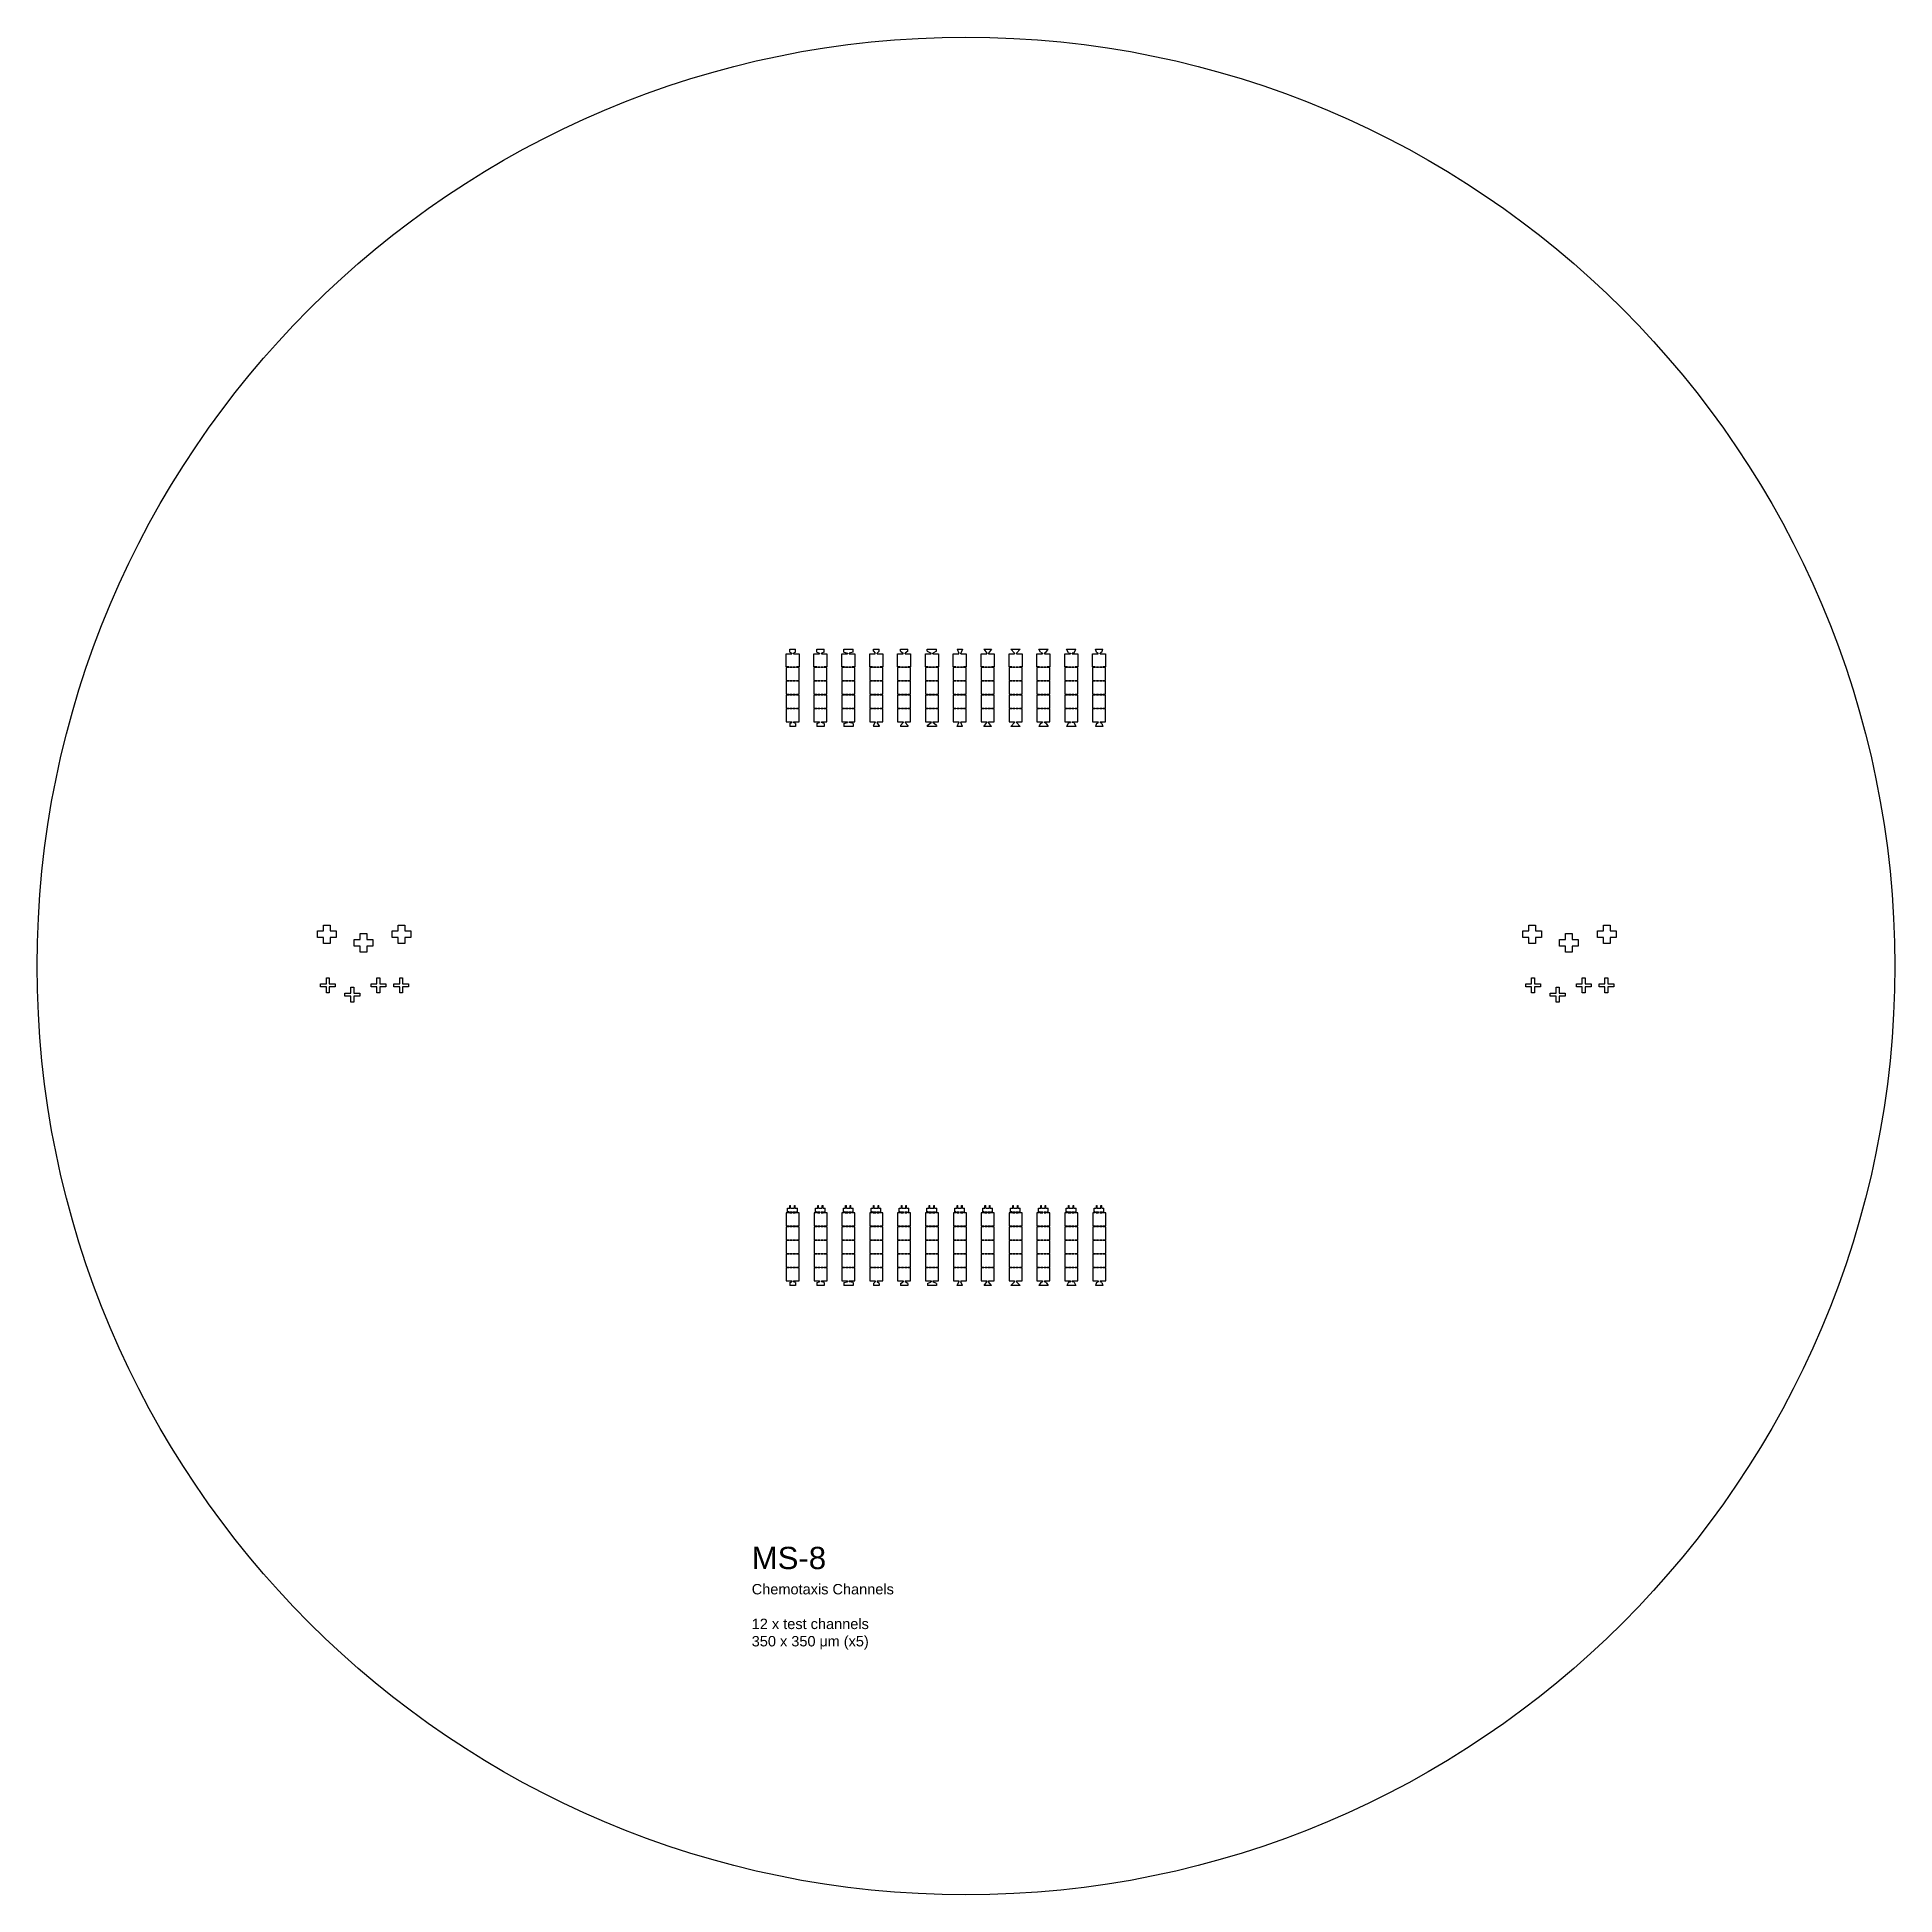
# Model space of a CAD drawing. Header units: millimetres. Extents: x 17265 to 209211, y 27598 to 77598.
# Drawn here: x 159211 to 209211, y 27598 to 77598 of the extents above; entities that cross this region are included whole.
import ezdxf

# ---------------------------------------------------------------- set-up
doc = ezdxf.new("R2010")
doc.units = ezdxf.units.MM
doc.layers.add('CLEAR', color=140, linetype='Continuous')
doc.layers.add('OPAQUE', color=10, linetype='Continuous')
doc.styles.get("Standard").update_dxf_attribs({"font": 'arial.ttf'})

msp = doc.modelspace()

# ---------------------------------------------------------------- texts
at = {"layer": 'CLEAR', "insert": (178444, 36965), "char_height": 280, "attachment_point": 1}
msp.add_mtext_dynamic_manual_height_columns('{\\H2.1429x;MS-8\\H0.83333x;\\P}Chemotaxis Channels\\P\\P12 x test channels\\P350 x 350 {\\fSymbol|b0|i0|c2|p18;m}m (x5) \\P\\P', width=6144.32, gutter_width=5106, heights=[3672], dxfattribs=at)

# ---------------------------------------------------------------- linework, layer by layer
at = {"layer": 'CLEAR'}
for p, q in [((179470, 61046), (179470, 61126)), ((179470, 61126), (179620, 61126)), ((179470, 61046), (179520, 61021)), ((179520, 61001), (179520, 61021)), ((179620, 61046), (179570, 61021)), ((179570, 61001), (179570, 61021)), ((179620, 61046), (179620, 61126)), ((180195, 61046), (180195, 61126)), ((180195, 61126), (180395, 61126)), ((180195, 61046), (180270, 61021)), ((180270, 61001), (180270, 61021)), ((180395, 61046), (180320, 61021)), ((180320, 61001), (180320, 61021)), ((180395, 61046), (180395, 61126)), ((180920, 61046), (180920, 61126)), ((180920, 61126), (181170, 61126)), ((180920, 61046), (181020, 61021)), ((181020, 61001), (181020, 61021)), ((181170, 61046), (181070, 61021)), ((181070, 61001), (181070, 61021)), ((181170, 61046), (181170, 61126)), ((181720, 61071), (181720, 61126)), ((181720, 61126), (181870, 61126)), ((181720, 61071), (181770, 61021)), ((181770, 61001), (181770, 61021)), ((181870, 61071), (181820, 61021)), ((181820, 61001), (181820, 61021)), ((181870, 61071), (181870, 61126)), ((182445, 61071), (182445, 61126)), ((182445, 61126), (182645, 61126)), ((182445, 61071), (182520, 61021)), ((182520, 61001), (182520, 61021)), ((182645, 61071), (182570, 61021)), ((182570, 61001), (182570, 61021)), ((182645, 61071), (182645, 61126)), ((183170, 61071), (183170, 61126)), ((183170, 61126), (183420, 61126)), ((183170, 61071), (183270, 61021)), ((183270, 61001), (183270, 61021)), ((183420, 61071), (183320, 61021)), ((183320, 61001), (183320, 61021)), ((183420, 61071), (183420, 61126)), ((183970, 61126), (184020, 61021)), ((183970, 61126), (183970, 61126)), ((183970, 61126), (184120, 61126)), ((184020, 61001), (184020, 61021)), ((184120, 61126), (184070, 61021)), ((184070, 61001), (184070, 61021)), ((184120, 61126), (184120, 61126)), ((184695, 61126), (184770, 61021)), ((184695, 61126), (184695, 61126)), ((184695, 61126), (184895, 61126)), ((184770, 61001), (184770, 61021)), ((184895, 61126), (184820, 61021)), ((184820, 61001), (184820, 61021)), ((184895, 61126), (184895, 61126)), ((185420, 61126), (185520, 61021)), ((185420, 61126), (185420, 61126)), ((185420, 61126), (185670, 61126)), ((185520, 61001), (185520, 61021)), ((185670, 61126), (185570, 61021)), ((185570, 61001), (185570, 61021)), ((185670, 61126), (185670, 61126)), ((186220, 61046), (186170, 61126)), ((186170, 61126), (186420, 61126)), ((186220, 61046), (186270, 61021)), ((186270, 61001), (186270, 61021)), ((186370, 61046), (186320, 61021)), ((186320, 61001), (186320, 61021)), ((186370, 61046), (186420, 61126)), ((186970, 61031), (186920, 61126)), ((186920, 61126), (187170, 61126)), ((186970, 61031), (187020, 61021)), ((187020, 61001), (187020, 61021)), ((187120, 61031), (187070, 61021)), ((187070, 61001), (187070, 61021)), ((187120, 61031), (187170, 61126)), ((187720, 61046), (187695, 61126)), ((187695, 61126), (187895, 61126)), ((187720, 61046), (187770, 61021)), ((187770, 61001), (187770, 61021)), ((187870, 61046), (187820, 61021)), ((187820, 61001), (187820, 61021)), ((187870, 61046), (187895, 61126)), ((179442, 60651), (179442, 60631)), ((179647, 60631), (179647, 60651)), ((180192, 60651), (180192, 60631)), ((180397, 60631), (180397, 60651)), ((180942, 60651), (180942, 60631)), ((181147, 60631), (181147, 60651)), ((181692, 60651), (181692, 60631)), ((181897, 60631), (181897, 60651)), ((182442, 60651), (182442, 60631)), ((182647, 60631), (182647, 60651)), ((183192, 60651), (183192, 60631)), ((183397, 60631), (183397, 60651)), ((183942, 60651), (183942, 60631)), ((184147, 60631), (184147, 60651)), ((184692, 60651), (184692, 60631)), ((184897, 60631), (184897, 60651)), ((185442, 60651), (185442, 60631)), ((185647, 60631), (185647, 60651)), ((186192, 60651), (186192, 60631)), ((186397, 60631), (186397, 60651)), ((186942, 60651), (186942, 60631)), ((187147, 60631), (187147, 60651)), ((187692, 60651), (187692, 60631)), ((187897, 60631), (187897, 60651)), ((179442, 60281), (179442, 60261)), ((179647, 60261), (179647, 60281)), ((180192, 60281), (180192, 60261)), ((180397, 60261), (180397, 60281)), ((180942, 60281), (180942, 60261)), ((181147, 60261), (181147, 60281)), ((181692, 60281), (181692, 60261)), ((181897, 60261), (181897, 60281)), ((182442, 60281), (182442, 60261)), ((182647, 60261), (182647, 60281)), ((183192, 60281), (183192, 60261)), ((183397, 60261), (183397, 60281)), ((183942, 60281), (183942, 60261)), ((184147, 60261), (184147, 60281)), ((184692, 60281), (184692, 60261)), ((184897, 60261), (184897, 60281)), ((185442, 60281), (185442, 60261)), ((185647, 60261), (185647, 60281)), ((186192, 60281), (186192, 60261)), ((186397, 60261), (186397, 60281)), ((186942, 60281), (186942, 60261)), ((187147, 60261), (187147, 60281)), ((187692, 60281), (187692, 60261)), ((187897, 60261), (187897, 60281)), ((179442, 59911), (179442, 59891)), ((179442, 59541), (179442, 59521)), ((179647, 59891), (179647, 59911)), ((179647, 59521), (179647, 59541)), ((180192, 59911), (180192, 59891)), ((180192, 59541), (180192, 59521)), ((180397, 59891), (180397, 59911)), ((180397, 59521), (180397, 59541)), ((180942, 59911), (180942, 59891)), ((180942, 59541), (180942, 59521)), ((181147, 59891), (181147, 59911)), ((181147, 59521), (181147, 59541)), ((181692, 59911), (181692, 59891)), ((181692, 59541), (181692, 59521)), ((181897, 59891), (181897, 59911)), ((181897, 59521), (181897, 59541)), ((182442, 59911), (182442, 59891)), ((182442, 59541), (182442, 59521)), ((182647, 59891), (182647, 59911)), ((182647, 59521), (182647, 59541)), ((183192, 59911), (183192, 59891)), ((183192, 59541), (183192, 59521)), ((183397, 59891), (183397, 59911)), ((183397, 59521), (183397, 59541)), ((183942, 59911), (183942, 59891)), ((183942, 59541), (183942, 59521)), ((184147, 59891), (184147, 59911)), ((184147, 59521), (184147, 59541)), ((184692, 59911), (184692, 59891)), ((184692, 59541), (184692, 59521)), ((184897, 59891), (184897, 59911)), ((184897, 59521), (184897, 59541)), ((185442, 59911), (185442, 59891)), ((185442, 59541), (185442, 59521)), ((185647, 59891), (185647, 59911)), ((185647, 59521), (185647, 59541)), ((186192, 59911), (186192, 59891)), ((186192, 59541), (186192, 59521)), ((186397, 59891), (186397, 59911)), ((186397, 59521), (186397, 59541)), ((186942, 59911), (186942, 59891)), ((186942, 59541), (186942, 59521)), ((187147, 59891), (187147, 59911)), ((187147, 59521), (187147, 59541)), ((187692, 59911), (187692, 59891)), ((187692, 59541), (187692, 59521)), ((187897, 59891), (187897, 59911)), ((187897, 59521), (187897, 59541)), ((179470, 59126), (179520, 59151)), ((179470, 59126), (179470, 59046)), ((179620, 59046), (179470, 59046)), ((179520, 59171), (179520, 59151)), ((179570, 59171), (179570, 59151)), ((179620, 59126), (179570, 59151)), ((179620, 59126), (179620, 59046)), ((180195, 59126), (180270, 59151)), ((180195, 59126), (180195, 59046)), ((180395, 59046), (180195, 59046)), ((180270, 59171), (180270, 59151)), ((180320, 59171), (180320, 59151)), ((180395, 59126), (180320, 59151)), ((180395, 59126), (180395, 59046)), ((180920, 59126), (181020, 59151)), ((180920, 59126), (180920, 59046)), ((181170, 59046), (180920, 59046)), ((181020, 59171), (181020, 59151)), ((181070, 59171), (181070, 59151)), ((181170, 59126), (181070, 59151)), ((181170, 59126), (181170, 59046)), ((181720, 59071), (181770, 59151)), ((181720, 59071), (181720, 59046)), ((181870, 59046), (181720, 59046)), ((181770, 59171), (181770, 59151)), ((181820, 59171), (181820, 59151)), ((181870, 59071), (181820, 59151)), ((181870, 59071), (181870, 59046)), ((182445, 59071), (182520, 59151)), ((182445, 59071), (182445, 59046)), ((182645, 59046), (182445, 59046)), ((182520, 59171), (182520, 59151)), ((182570, 59171), (182570, 59151)), ((182645, 59071), (182570, 59151)), ((182645, 59071), (182645, 59046)), ((183170, 59071), (183270, 59151)), ((183170, 59071), (183170, 59046)), ((183420, 59046), (183170, 59046)), ((183270, 59171), (183270, 59151)), ((183320, 59171), (183320, 59151)), ((183420, 59071), (183320, 59151)), ((183420, 59071), (183420, 59046)), ((183970, 59046), (184020, 59151)), ((183970, 59046), (183970, 59046)), ((184120, 59046), (183970, 59046)), ((184020, 59171), (184020, 59151)), ((184070, 59171), (184070, 59151)), ((184120, 59046), (184070, 59151)), ((184120, 59046), (184120, 59046)), ((184695, 59046), (184770, 59151)), ((184695, 59046), (184695, 59046)), ((184895, 59046), (184695, 59046)), ((184770, 59171), (184770, 59151)), ((184820, 59171), (184820, 59151)), ((184895, 59046), (184820, 59151)), ((184895, 59046), (184895, 59046)), ((185420, 59046), (185520, 59151)), ((185420, 59046), (185420, 59046)), ((185670, 59046), (185420, 59046)), ((185520, 59171), (185520, 59151)), ((185570, 59171), (185570, 59151)), ((185670, 59046), (185570, 59151)), ((185670, 59046), (185670, 59046)), ((186220, 59126), (186170, 59046)), ((186420, 59046), (186170, 59046)), ((186220, 59126), (186270, 59151)), ((186270, 59171), (186270, 59151)), ((186320, 59171), (186320, 59151)), ((186370, 59126), (186320, 59151)), ((186370, 59126), (186420, 59046)), ((186970, 59141), (186920, 59046)), ((187170, 59046), (186920, 59046)), ((186970, 59141), (187020, 59151)), ((187020, 59171), (187020, 59151)), ((187070, 59171), (187070, 59151)), ((187120, 59141), (187070, 59151)), ((187120, 59141), (187170, 59046)), ((187720, 59126), (187695, 59046)), ((187895, 59046), (187695, 59046)), ((187720, 59126), (187770, 59151)), ((187770, 59171), (187770, 59151)), ((187820, 59171), (187820, 59151)), ((187870, 59126), (187820, 59151)), ((187870, 59126), (187895, 59046)), ((179411, 45980), (179411, 46080)), ((179411, 46080), (179471, 46080)), ((179471, 46080), (179471, 46150)), ((179471, 46150), (179491, 46150)), ((179491, 46080), (179491, 46150)), ((179491, 46080), (179593, 46080)), ((179593, 46080), (179593, 46150)), ((179593, 46150), (179613, 46150)), ((179613, 46080), (179613, 46150)), ((179613, 46080), (179673, 46080)), ((179673, 45980), (179673, 46080)), ((180161, 45980), (180161, 46080)), ((180161, 46080), (180221, 46080)), ((180221, 46080), (180221, 46150)), ((180221, 46150), (180241, 46150)), ((180241, 46080), (180241, 46150)), ((180241, 46080), (180343, 46080)), ((180343, 46080), (180343, 46150)), ((180343, 46150), (180363, 46150)), ((180363, 46080), (180363, 46150)), ((180363, 46080), (180423, 46080)), ((180423, 45980), (180423, 46080)), ((180911, 45980), (180911, 46080)), ((180911, 46080), (180971, 46080)), ((180971, 46080), (180971, 46150)), ((180971, 46150), (180991, 46150)), ((180991, 46080), (180991, 46150)), ((180991, 46080), (181093, 46080)), ((181093, 46080), (181093, 46150)), ((181093, 46150), (181113, 46150)), ((181113, 46080), (181113, 46150)), ((181113, 46080), (181173, 46080)), ((181173, 45980), (181173, 46080)), ((181661, 45980), (181661, 46080)), ((181661, 46080), (181721, 46080)), ((181721, 46080), (181721, 46150)), ((181721, 46150), (181741, 46150)), ((181741, 46080), (181741, 46150)), ((181741, 46080), (181843, 46080)), ((181843, 46080), (181843, 46150)), ((181843, 46150), (181863, 46150)), ((181863, 46080), (181863, 46150)), ((181863, 46080), (181923, 46080)), ((181923, 45980), (181923, 46080)), ((182411, 45980), (182411, 46080)), ((182411, 46080), (182471, 46080)), ((182471, 46080), (182471, 46150)), ((182471, 46150), (182491, 46150)), ((182491, 46080), (182491, 46150)), ((182491, 46080), (182593, 46080)), ((182593, 46080), (182593, 46150)), ((182593, 46150), (182613, 46150)), ((182613, 46080), (182613, 46150)), ((182613, 46080), (182673, 46080)), ((182673, 45980), (182673, 46080)), ((183161, 45980), (183161, 46080)), ((183161, 46080), (183221, 46080)), ((183221, 46080), (183221, 46150)), ((183221, 46150), (183241, 46150)), ((183241, 46080), (183241, 46150)), ((183241, 46080), (183343, 46080)), ((183343, 46080), (183343, 46150)), ((183343, 46150), (183363, 46150)), ((183363, 46080), (183363, 46150)), ((183363, 46080), (183423, 46080)), ((183423, 45980), (183423, 46080)), ((183911, 45980), (183911, 46080)), ((183911, 46080), (183971, 46080)), ((183971, 46080), (183971, 46150)), ((183971, 46150), (183991, 46150)), ((183991, 46080), (183991, 46150)), ((183991, 46080), (184093, 46080)), ((184093, 46080), (184093, 46150)), ((184093, 46150), (184113, 46150)), ((184113, 46080), (184113, 46150)), ((184113, 46080), (184173, 46080)), ((184173, 45980), (184173, 46080)), ((184661, 45980), (184661, 46080)), ((184661, 46080), (184721, 46080)), ((184721, 46080), (184721, 46150)), ((184721, 46150), (184741, 46150)), ((184741, 46080), (184741, 46150)), ((184741, 46080), (184843, 46080)), ((184843, 46080), (184843, 46150)), ((184843, 46150), (184863, 46150)), ((184863, 46080), (184863, 46150)), ((184863, 46080), (184923, 46080)), ((184923, 45980), (184923, 46080)), ((185411, 45980), (185411, 46080)), ((185411, 46080), (185471, 46080)), ((185471, 46080), (185471, 46150)), ((185471, 46150), (185491, 46150)), ((185491, 46080), (185491, 46150)), ((185491, 46080), (185593, 46080)), ((185593, 46080), (185593, 46150)), ((185593, 46150), (185613, 46150)), ((185613, 46080), (185613, 46150)), ((185613, 46080), (185673, 46080)), ((185673, 45980), (185673, 46080)), ((186161, 45980), (186161, 46080)), ((186161, 46080), (186221, 46080)), ((186221, 46080), (186221, 46150)), ((186221, 46150), (186241, 46150)), ((186241, 46080), (186241, 46150)), ((186241, 46080), (186343, 46080)), ((186343, 46080), (186343, 46150)), ((186343, 46150), (186363, 46150)), ((186363, 46080), (186363, 46150)), ((186363, 46080), (186423, 46080)), ((186423, 45980), (186423, 46080)), ((186911, 45980), (186911, 46080)), ((186911, 46080), (186971, 46080)), ((186971, 46080), (186971, 46150)), ((186971, 46150), (186991, 46150)), ((186991, 46080), (186991, 46150)), ((186991, 46080), (187093, 46080)), ((187093, 46080), (187093, 46150)), ((187093, 46150), (187113, 46150)), ((187113, 46080), (187113, 46150)), ((187113, 46080), (187173, 46080)), ((187173, 45980), (187173, 46080)), ((187661, 45980), (187661, 46080)), ((187661, 46080), (187721, 46080)), ((187721, 46080), (187721, 46150)), ((187721, 46150), (187741, 46150)), ((187741, 46080), (187741, 46150)), ((187741, 46080), (187843, 46080)), ((187843, 46080), (187843, 46150)), ((187843, 46150), (187863, 46150)), ((187863, 46080), (187863, 46150)), ((187863, 46080), (187923, 46080)), ((187923, 45980), (187923, 46080)), ((179441, 45980), (179411, 45980)), ((179441, 45950), (179441, 45980)), ((179443, 45600), (179443, 45580)), ((179643, 45950), (179643, 45980)), ((179643, 45980), (179673, 45980)), ((179648, 45580), (179648, 45600)), ((180191, 45980), (180161, 45980)), ((180191, 45950), (180191, 45980)), ((180193, 45600), (180193, 45580)), ((180393, 45950), (180393, 45980)), ((180393, 45980), (180423, 45980)), ((180398, 45580), (180398, 45600)), ((180941, 45980), (180911, 45980)), ((180941, 45950), (180941, 45980)), ((180943, 45600), (180943, 45580)), ((181143, 45950), (181143, 45980)), ((181143, 45980), (181173, 45980)), ((181148, 45580), (181148, 45600)), ((181691, 45980), (181661, 45980)), ((181691, 45950), (181691, 45980)), ((181693, 45600), (181693, 45580)), ((181893, 45950), (181893, 45980)), ((181893, 45980), (181923, 45980)), ((181898, 45580), (181898, 45600)), ((182441, 45980), (182411, 45980)), ((182441, 45950), (182441, 45980)), ((182443, 45600), (182443, 45580)), ((182643, 45950), (182643, 45980)), ((182643, 45980), (182673, 45980)), ((182648, 45580), (182648, 45600)), ((183191, 45980), (183161, 45980)), ((183191, 45950), (183191, 45980)), ((183193, 45600), (183193, 45580)), ((183393, 45950), (183393, 45980)), ((183393, 45980), (183423, 45980)), ((183398, 45580), (183398, 45600)), ((183941, 45980), (183911, 45980)), ((183941, 45950), (183941, 45980)), ((183943, 45600), (183943, 45580)), ((184143, 45950), (184143, 45980)), ((184143, 45980), (184173, 45980)), ((184148, 45580), (184148, 45600)), ((184691, 45980), (184661, 45980)), ((184691, 45950), (184691, 45980)), ((184693, 45600), (184693, 45580)), ((184893, 45950), (184893, 45980)), ((184893, 45980), (184923, 45980)), ((184898, 45580), (184898, 45600)), ((185441, 45980), (185411, 45980)), ((185441, 45950), (185441, 45980)), ((185443, 45600), (185443, 45580)), ((185643, 45950), (185643, 45980)), ((185643, 45980), (185673, 45980)), ((185648, 45580), (185648, 45600)), ((186191, 45980), (186161, 45980)), ((186191, 45950), (186191, 45980)), ((186193, 45600), (186193, 45580)), ((186393, 45950), (186393, 45980)), ((186393, 45980), (186423, 45980)), ((186398, 45580), (186398, 45600)), ((186941, 45980), (186911, 45980)), ((186941, 45950), (186941, 45980)), ((186943, 45600), (186943, 45580)), ((187143, 45950), (187143, 45980)), ((187143, 45980), (187173, 45980)), ((187148, 45580), (187148, 45600)), ((187691, 45980), (187661, 45980)), ((187691, 45950), (187691, 45980)), ((187693, 45600), (187693, 45580)), ((187893, 45950), (187893, 45980)), ((187893, 45980), (187923, 45980)), ((187898, 45580), (187898, 45600)), ((179443, 45230), (179443, 45210)), ((179648, 45210), (179648, 45230)), ((180193, 45230), (180193, 45210)), ((180398, 45210), (180398, 45230)), ((180943, 45230), (180943, 45210)), ((181148, 45210), (181148, 45230)), ((181693, 45230), (181693, 45210)), ((181898, 45210), (181898, 45230)), ((182443, 45230), (182443, 45210)), ((182648, 45210), (182648, 45230)), ((183193, 45230), (183193, 45210)), ((183398, 45210), (183398, 45230)), ((183943, 45230), (183943, 45210)), ((184148, 45210), (184148, 45230)), ((184693, 45230), (184693, 45210)), ((184898, 45210), (184898, 45230)), ((185443, 45230), (185443, 45210)), ((185648, 45210), (185648, 45230)), ((186193, 45230), (186193, 45210)), ((186398, 45210), (186398, 45230)), ((186943, 45230), (186943, 45210)), ((187148, 45210), (187148, 45230)), ((187693, 45230), (187693, 45210)), ((187898, 45210), (187898, 45230)), ((179443, 44860), (179443, 44840)), ((179648, 44840), (179648, 44860)), ((180193, 44860), (180193, 44840)), ((180398, 44840), (180398, 44860)), ((180943, 44860), (180943, 44840)), ((181148, 44840), (181148, 44860)), ((181693, 44860), (181693, 44840)), ((181898, 44840), (181898, 44860)), ((182443, 44860), (182443, 44840)), ((182648, 44840), (182648, 44860)), ((183193, 44860), (183193, 44840)), ((183398, 44840), (183398, 44860)), ((183943, 44860), (183943, 44840)), ((184148, 44840), (184148, 44860)), ((184693, 44860), (184693, 44840)), ((184898, 44840), (184898, 44860)), ((185443, 44860), (185443, 44840)), ((185648, 44840), (185648, 44860)), ((186193, 44860), (186193, 44840)), ((186398, 44840), (186398, 44860)), ((186943, 44860), (186943, 44840)), ((187148, 44840), (187148, 44860)), ((187693, 44860), (187693, 44840)), ((187898, 44840), (187898, 44860)), ((179443, 44490), (179443, 44470)), ((179471, 44075), (179521, 44100)), ((179471, 44075), (179471, 43995)), ((179521, 44120), (179521, 44100)), ((179571, 44120), (179571, 44100)), ((179621, 44075), (179571, 44100)), ((179621, 44075), (179621, 43995)), ((179648, 44470), (179648, 44490)), ((180193, 44490), (180193, 44470)), ((180196, 44075), (180271, 44100)), ((180196, 44075), (180196, 43995)), ((180271, 44120), (180271, 44100)), ((180321, 44120), (180321, 44100)), ((180396, 44075), (180321, 44100)), ((180396, 44075), (180396, 43995)), ((180398, 44470), (180398, 44490)), ((180921, 44075), (181021, 44100)), ((180921, 44075), (180921, 43995)), ((180943, 44490), (180943, 44470)), ((181021, 44120), (181021, 44100)), ((181071, 44120), (181071, 44100)), ((181171, 44075), (181071, 44100)), ((181148, 44470), (181148, 44490)), ((181171, 44075), (181171, 43995)), ((181693, 44490), (181693, 44470)), ((181721, 44050), (181771, 44100)), ((181721, 44050), (181721, 43995)), ((181771, 44120), (181771, 44100)), ((181821, 44120), (181821, 44100)), ((181871, 44050), (181821, 44100)), ((181871, 44050), (181871, 43995)), ((181898, 44470), (181898, 44490)), ((182443, 44490), (182443, 44470)), ((182446, 44050), (182521, 44100)), ((182446, 44050), (182446, 43995)), ((182521, 44120), (182521, 44100)), ((182571, 44120), (182571, 44100)), ((182646, 44050), (182571, 44100)), ((182646, 44050), (182646, 43995)), ((182648, 44470), (182648, 44490)), ((183171, 44050), (183271, 44100)), ((183171, 44050), (183171, 43995)), ((183193, 44490), (183193, 44470)), ((183271, 44120), (183271, 44100)), ((183321, 44120), (183321, 44100)), ((183421, 44050), (183321, 44100)), ((183398, 44470), (183398, 44490)), ((183421, 44050), (183421, 43995)), ((183943, 44490), (183943, 44470)), ((183971, 43995), (184021, 44100)), ((184021, 44120), (184021, 44100)), ((184071, 44120), (184071, 44100)), ((184121, 43995), (184071, 44100)), ((184148, 44470), (184148, 44490)), ((184693, 44490), (184693, 44470)), ((184696, 43995), (184771, 44100)), ((184771, 44120), (184771, 44100)), ((184821, 44120), (184821, 44100)), ((184896, 43995), (184821, 44100)), ((184898, 44470), (184898, 44490)), ((185421, 43995), (185521, 44100)), ((185443, 44490), (185443, 44470)), ((185521, 44120), (185521, 44100)), ((185571, 44120), (185571, 44100)), ((185671, 43995), (185571, 44100)), ((185648, 44470), (185648, 44490)), ((186221, 44075), (186171, 43995)), ((186193, 44490), (186193, 44470)), ((186221, 44075), (186271, 44100)), ((186271, 44120), (186271, 44100)), ((186321, 44120), (186321, 44100)), ((186371, 44075), (186321, 44100)), ((186371, 44075), (186421, 43995)), ((186398, 44470), (186398, 44490)), ((186971, 44090), (186921, 43995)), ((186943, 44490), (186943, 44470)), ((186971, 44090), (187021, 44100)), ((187021, 44120), (187021, 44100)), ((187071, 44120), (187071, 44100)), ((187121, 44090), (187071, 44100)), ((187121, 44090), (187171, 43995)), ((187148, 44470), (187148, 44490)), ((187693, 44490), (187693, 44470)), ((187721, 44075), (187696, 43995)), ((187721, 44075), (187771, 44100)), ((187771, 44120), (187771, 44100)), ((187821, 44120), (187821, 44100)), ((187871, 44075), (187821, 44100)), ((187871, 44075), (187896, 43995)), ((187898, 44470), (187898, 44490)), ((179621, 43995), (179471, 43995)), ((180396, 43995), (180196, 43995)), ((181171, 43995), (180921, 43995)), ((181871, 43995), (181721, 43995)), ((182646, 43995), (182446, 43995)), ((183421, 43995), (183171, 43995)), ((183971, 43995), (183971, 43995)), ((184121, 43995), (183971, 43995)), ((184121, 43995), (184121, 43995)), ((184696, 43995), (184696, 43995)), ((184896, 43995), (184696, 43995)), ((184896, 43995), (184896, 43995)), ((185421, 43995), (185421, 43995)), ((185671, 43995), (185421, 43995)), ((185671, 43995), (185671, 43995)), ((186421, 43995), (186171, 43995)), ((187171, 43995), (186921, 43995)), ((187896, 43995), (187696, 43995))]:
    msp.add_line(p, q, dxfattribs=at)
for points in [[(179442, 60651), (179370, 60651), (179370, 61001), (179520, 61001)], [(179570, 61001), (179720, 61001), (179720, 60651), (179647, 60651)], [(180192, 60651), (180120, 60651), (180120, 61001), (180270, 61001)], [(180320, 61001), (180470, 61001), (180470, 60651), (180397, 60651)], [(180942, 60651), (180870, 60651), (180870, 61001), (181020, 61001)], [(181070, 61001), (181220, 61001), (181220, 60651), (181147, 60651)], [(181692, 60651), (181620, 60651), (181620, 61001), (181770, 61001)], [(181820, 61001), (181970, 61001), (181970, 60651), (181897, 60651)], [(182442, 60651), (182370, 60651), (182370, 61001), (182520, 61001)], [(182570, 61001), (182720, 61001), (182720, 60651), (182647, 60651)], [(183192, 60651), (183120, 60651), (183120, 61001), (183270, 61001)], [(183320, 61001), (183470, 61001), (183470, 60651), (183397, 60651)], [(183942, 60651), (183870, 60651), (183870, 61001), (184020, 61001)], [(184070, 61001), (184220, 61001), (184220, 60651), (184147, 60651)], [(184692, 60651), (184620, 60651), (184620, 61001), (184770, 61001)], [(184820, 61001), (184970, 61001), (184970, 60651), (184897, 60651)], [(185442, 60651), (185370, 60651), (185370, 61001), (185520, 61001)], [(185570, 61001), (185720, 61001), (185720, 60651), (185647, 60651)], [(186192, 60651), (186120, 60651), (186120, 61001), (186270, 61001)], [(186320, 61001), (186470, 61001), (186470, 60651), (186397, 60651)], [(186942, 60651), (186870, 60651), (186870, 61001), (187020, 61001)], [(187070, 61001), (187220, 61001), (187220, 60651), (187147, 60651)], [(187692, 60651), (187620, 60651), (187620, 61001), (187770, 61001)], [(187820, 61001), (187970, 61001), (187970, 60651), (187897, 60651)], [(179442, 60631), (179370, 60631), (179370, 60281), (179442, 60281)], [(179647, 60281), (179720, 60281), (179720, 60631), (179647, 60631)], [(180192, 60631), (180120, 60631), (180120, 60281), (180192, 60281)], [(180397, 60281), (180470, 60281), (180470, 60631), (180397, 60631)], [(180942, 60631), (180870, 60631), (180870, 60281), (180942, 60281)], [(181147, 60281), (181220, 60281), (181220, 60631), (181147, 60631)], [(181692, 60631), (181620, 60631), (181620, 60281), (181692, 60281)], [(181897, 60281), (181970, 60281), (181970, 60631), (181897, 60631)], [(182442, 60631), (182370, 60631), (182370, 60281), (182442, 60281)], [(182647, 60281), (182720, 60281), (182720, 60631), (182647, 60631)], [(183192, 60631), (183120, 60631), (183120, 60281), (183192, 60281)], [(183397, 60281), (183470, 60281), (183470, 60631), (183397, 60631)], [(183942, 60631), (183870, 60631), (183870, 60281), (183942, 60281)], [(184147, 60281), (184220, 60281), (184220, 60631), (184147, 60631)], [(184692, 60631), (184620, 60631), (184620, 60281), (184692, 60281)], [(184897, 60281), (184970, 60281), (184970, 60631), (184897, 60631)], [(185442, 60631), (185370, 60631), (185370, 60281), (185442, 60281)], [(185647, 60281), (185720, 60281), (185720, 60631), (185647, 60631)], [(186192, 60631), (186120, 60631), (186120, 60281), (186192, 60281)], [(186397, 60281), (186470, 60281), (186470, 60631), (186397, 60631)], [(186942, 60631), (186870, 60631), (186870, 60281), (186942, 60281)], [(187147, 60281), (187220, 60281), (187220, 60631), (187147, 60631)], [(187692, 60631), (187620, 60631), (187620, 60281), (187692, 60281)], [(187897, 60281), (187970, 60281), (187970, 60631), (187897, 60631)], [(179442, 60261), (179370, 60261), (179370, 59911), (179442, 59911)], [(179647, 59911), (179720, 59911), (179720, 60261), (179647, 60261)], [(180192, 60261), (180120, 60261), (180120, 59911), (180192, 59911)], [(180397, 59911), (180470, 59911), (180470, 60261), (180397, 60261)], [(180942, 60261), (180870, 60261), (180870, 59911), (180942, 59911)], [(181147, 59911), (181220, 59911), (181220, 60261), (181147, 60261)], [(181692, 60261), (181620, 60261), (181620, 59911), (181692, 59911)], [(181897, 59911), (181970, 59911), (181970, 60261), (181897, 60261)], [(182442, 60261), (182370, 60261), (182370, 59911), (182442, 59911)], [(182647, 59911), (182720, 59911), (182720, 60261), (182647, 60261)], [(183192, 60261), (183120, 60261), (183120, 59911), (183192, 59911)], [(183397, 59911), (183470, 59911), (183470, 60261), (183397, 60261)], [(183942, 60261), (183870, 60261), (183870, 59911), (183942, 59911)], [(184147, 59911), (184220, 59911), (184220, 60261), (184147, 60261)], [(184692, 60261), (184620, 60261), (184620, 59911), (184692, 59911)], [(184897, 59911), (184970, 59911), (184970, 60261), (184897, 60261)], [(185442, 60261), (185370, 60261), (185370, 59911), (185442, 59911)], [(185647, 59911), (185720, 59911), (185720, 60261), (185647, 60261)], [(186192, 60261), (186120, 60261), (186120, 59911), (186192, 59911)], [(186397, 59911), (186470, 59911), (186470, 60261), (186397, 60261)], [(186942, 60261), (186870, 60261), (186870, 59911), (186942, 59911)], [(187147, 59911), (187220, 59911), (187220, 60261), (187147, 60261)], [(187692, 60261), (187620, 60261), (187620, 59911), (187692, 59911)], [(187897, 59911), (187970, 59911), (187970, 60261), (187897, 60261)], [(179442, 59891), (179370, 59891), (179370, 59541), (179442, 59541)], [(179442, 59521), (179370, 59521), (179370, 59171), (179520, 59171)], [(179570, 59171), (179720, 59171), (179720, 59521), (179647, 59521)], [(179647, 59541), (179720, 59541), (179720, 59891), (179647, 59891)], [(180192, 59891), (180120, 59891), (180120, 59541), (180192, 59541)], [(180192, 59521), (180120, 59521), (180120, 59171), (180270, 59171)], [(180320, 59171), (180470, 59171), (180470, 59521), (180397, 59521)], [(180397, 59541), (180470, 59541), (180470, 59891), (180397, 59891)], [(180942, 59891), (180870, 59891), (180870, 59541), (180942, 59541)], [(180942, 59521), (180870, 59521), (180870, 59171), (181020, 59171)], [(181070, 59171), (181220, 59171), (181220, 59521), (181147, 59521)], [(181147, 59541), (181220, 59541), (181220, 59891), (181147, 59891)], [(181692, 59891), (181620, 59891), (181620, 59541), (181692, 59541)], [(181692, 59521), (181620, 59521), (181620, 59171), (181770, 59171)], [(181820, 59171), (181970, 59171), (181970, 59521), (181897, 59521)], [(181897, 59541), (181970, 59541), (181970, 59891), (181897, 59891)], [(182442, 59891), (182370, 59891), (182370, 59541), (182442, 59541)], [(182442, 59521), (182370, 59521), (182370, 59171), (182520, 59171)], [(182570, 59171), (182720, 59171), (182720, 59521), (182647, 59521)], [(182647, 59541), (182720, 59541), (182720, 59891), (182647, 59891)], [(183192, 59891), (183120, 59891), (183120, 59541), (183192, 59541)], [(183192, 59521), (183120, 59521), (183120, 59171), (183270, 59171)], [(183320, 59171), (183470, 59171), (183470, 59521), (183397, 59521)], [(183397, 59541), (183470, 59541), (183470, 59891), (183397, 59891)], [(183942, 59891), (183870, 59891), (183870, 59541), (183942, 59541)], [(183942, 59521), (183870, 59521), (183870, 59171), (184020, 59171)], [(184070, 59171), (184220, 59171), (184220, 59521), (184147, 59521)], [(184147, 59541), (184220, 59541), (184220, 59891), (184147, 59891)], [(184692, 59891), (184620, 59891), (184620, 59541), (184692, 59541)], [(184692, 59521), (184620, 59521), (184620, 59171), (184770, 59171)], [(184820, 59171), (184970, 59171), (184970, 59521), (184897, 59521)], [(184897, 59541), (184970, 59541), (184970, 59891), (184897, 59891)], [(185442, 59891), (185370, 59891), (185370, 59541), (185442, 59541)], [(185442, 59521), (185370, 59521), (185370, 59171), (185520, 59171)], [(185570, 59171), (185720, 59171), (185720, 59521), (185647, 59521)], [(185647, 59541), (185720, 59541), (185720, 59891), (185647, 59891)], [(186192, 59891), (186120, 59891), (186120, 59541), (186192, 59541)], [(186192, 59521), (186120, 59521), (186120, 59171), (186270, 59171)], [(186320, 59171), (186470, 59171), (186470, 59521), (186397, 59521)], [(186397, 59541), (186470, 59541), (186470, 59891), (186397, 59891)], [(186942, 59891), (186870, 59891), (186870, 59541), (186942, 59541)], [(186942, 59521), (186870, 59521), (186870, 59171), (187020, 59171)], [(187070, 59171), (187220, 59171), (187220, 59521), (187147, 59521)], [(187147, 59541), (187220, 59541), (187220, 59891), (187147, 59891)], [(187692, 59891), (187620, 59891), (187620, 59541), (187692, 59541)], [(187692, 59521), (187620, 59521), (187620, 59171), (187770, 59171)], [(187820, 59171), (187970, 59171), (187970, 59521), (187897, 59521)], [(187897, 59541), (187970, 59541), (187970, 59891), (187897, 59891)], [(179441, 45950), (179371, 45950), (179371, 45600), (179443, 45600)], [(179443, 45580), (179371, 45580), (179371, 45230), (179443, 45230)], [(179648, 45600), (179721, 45600), (179721, 45950), (179643, 45950)], [(179648, 45230), (179721, 45230), (179721, 45580), (179648, 45580)], [(180191, 45950), (180121, 45950), (180121, 45600), (180193, 45600)], [(180193, 45580), (180121, 45580), (180121, 45230), (180193, 45230)], [(180398, 45600), (180471, 45600), (180471, 45950), (180393, 45950)], [(180398, 45230), (180471, 45230), (180471, 45580), (180398, 45580)], [(180941, 45950), (180871, 45950), (180871, 45600), (180943, 45600)], [(180943, 45580), (180871, 45580), (180871, 45230), (180943, 45230)], [(181148, 45600), (181221, 45600), (181221, 45950), (181143, 45950)], [(181148, 45230), (181221, 45230), (181221, 45580), (181148, 45580)], [(181691, 45950), (181621, 45950), (181621, 45600), (181693, 45600)], [(181693, 45580), (181621, 45580), (181621, 45230), (181693, 45230)], [(181898, 45600), (181971, 45600), (181971, 45950), (181893, 45950)], [(181898, 45230), (181971, 45230), (181971, 45580), (181898, 45580)], [(182441, 45950), (182371, 45950), (182371, 45600), (182443, 45600)], [(182443, 45580), (182371, 45580), (182371, 45230), (182443, 45230)], [(182648, 45600), (182721, 45600), (182721, 45950), (182643, 45950)], [(182648, 45230), (182721, 45230), (182721, 45580), (182648, 45580)], [(183191, 45950), (183121, 45950), (183121, 45600), (183193, 45600)], [(183193, 45580), (183121, 45580), (183121, 45230), (183193, 45230)], [(183398, 45600), (183471, 45600), (183471, 45950), (183393, 45950)], [(183398, 45230), (183471, 45230), (183471, 45580), (183398, 45580)], [(183941, 45950), (183871, 45950), (183871, 45600), (183943, 45600)], [(183943, 45580), (183871, 45580), (183871, 45230), (183943, 45230)], [(184148, 45600), (184221, 45600), (184221, 45950), (184143, 45950)], [(184148, 45230), (184221, 45230), (184221, 45580), (184148, 45580)], [(184691, 45950), (184621, 45950), (184621, 45600), (184693, 45600)], [(184693, 45580), (184621, 45580), (184621, 45230), (184693, 45230)], [(184898, 45600), (184971, 45600), (184971, 45950), (184893, 45950)], [(184898, 45230), (184971, 45230), (184971, 45580), (184898, 45580)], [(185441, 45950), (185371, 45950), (185371, 45600), (185443, 45600)], [(185443, 45580), (185371, 45580), (185371, 45230), (185443, 45230)], [(185648, 45600), (185721, 45600), (185721, 45950), (185643, 45950)], [(185648, 45230), (185721, 45230), (185721, 45580), (185648, 45580)], [(186191, 45950), (186121, 45950), (186121, 45600), (186193, 45600)], [(186193, 45580), (186121, 45580), (186121, 45230), (186193, 45230)], [(186398, 45600), (186471, 45600), (186471, 45950), (186393, 45950)], [(186398, 45230), (186471, 45230), (186471, 45580), (186398, 45580)], [(186941, 45950), (186871, 45950), (186871, 45600), (186943, 45600)], [(186943, 45580), (186871, 45580), (186871, 45230), (186943, 45230)], [(187148, 45600), (187221, 45600), (187221, 45950), (187143, 45950)], [(187148, 45230), (187221, 45230), (187221, 45580), (187148, 45580)], [(187691, 45950), (187621, 45950), (187621, 45600), (187693, 45600)], [(187693, 45580), (187621, 45580), (187621, 45230), (187693, 45230)], [(187898, 45600), (187971, 45600), (187971, 45950), (187893, 45950)], [(187898, 45230), (187971, 45230), (187971, 45580), (187898, 45580)], [(179443, 45210), (179371, 45210), (179371, 44860), (179443, 44860)], [(179648, 44860), (179721, 44860), (179721, 45210), (179648, 45210)], [(180193, 45210), (180121, 45210), (180121, 44860), (180193, 44860)], [(180398, 44860), (180471, 44860), (180471, 45210), (180398, 45210)], [(180943, 45210), (180871, 45210), (180871, 44860), (180943, 44860)], [(181148, 44860), (181221, 44860), (181221, 45210), (181148, 45210)], [(181693, 45210), (181621, 45210), (181621, 44860), (181693, 44860)], [(181898, 44860), (181971, 44860), (181971, 45210), (181898, 45210)], [(182443, 45210), (182371, 45210), (182371, 44860), (182443, 44860)], [(182648, 44860), (182721, 44860), (182721, 45210), (182648, 45210)], [(183193, 45210), (183121, 45210), (183121, 44860), (183193, 44860)], [(183398, 44860), (183471, 44860), (183471, 45210), (183398, 45210)], [(183943, 45210), (183871, 45210), (183871, 44860), (183943, 44860)], [(184148, 44860), (184221, 44860), (184221, 45210), (184148, 45210)], [(184693, 45210), (184621, 45210), (184621, 44860), (184693, 44860)], [(184898, 44860), (184971, 44860), (184971, 45210), (184898, 45210)], [(185443, 45210), (185371, 45210), (185371, 44860), (185443, 44860)], [(185648, 44860), (185721, 44860), (185721, 45210), (185648, 45210)], [(186193, 45210), (186121, 45210), (186121, 44860), (186193, 44860)], [(186398, 44860), (186471, 44860), (186471, 45210), (186398, 45210)], [(186943, 45210), (186871, 45210), (186871, 44860), (186943, 44860)], [(187148, 44860), (187221, 44860), (187221, 45210), (187148, 45210)], [(187693, 45210), (187621, 45210), (187621, 44860), (187693, 44860)], [(187898, 44860), (187971, 44860), (187971, 45210), (187898, 45210)], [(179443, 44840), (179371, 44840), (179371, 44490), (179443, 44490)], [(179648, 44490), (179721, 44490), (179721, 44840), (179648, 44840)], [(180193, 44840), (180121, 44840), (180121, 44490), (180193, 44490)], [(180398, 44490), (180471, 44490), (180471, 44840), (180398, 44840)], [(180943, 44840), (180871, 44840), (180871, 44490), (180943, 44490)], [(181148, 44490), (181221, 44490), (181221, 44840), (181148, 44840)], [(181693, 44840), (181621, 44840), (181621, 44490), (181693, 44490)], [(181898, 44490), (181971, 44490), (181971, 44840), (181898, 44840)], [(182443, 44840), (182371, 44840), (182371, 44490), (182443, 44490)], [(182648, 44490), (182721, 44490), (182721, 44840), (182648, 44840)], [(183193, 44840), (183121, 44840), (183121, 44490), (183193, 44490)], [(183398, 44490), (183471, 44490), (183471, 44840), (183398, 44840)], [(183943, 44840), (183871, 44840), (183871, 44490), (183943, 44490)], [(184148, 44490), (184221, 44490), (184221, 44840), (184148, 44840)], [(184693, 44840), (184621, 44840), (184621, 44490), (184693, 44490)], [(184898, 44490), (184971, 44490), (184971, 44840), (184898, 44840)], [(185443, 44840), (185371, 44840), (185371, 44490), (185443, 44490)], [(185648, 44490), (185721, 44490), (185721, 44840), (185648, 44840)], [(186193, 44840), (186121, 44840), (186121, 44490), (186193, 44490)], [(186398, 44490), (186471, 44490), (186471, 44840), (186398, 44840)], [(186943, 44840), (186871, 44840), (186871, 44490), (186943, 44490)], [(187148, 44490), (187221, 44490), (187221, 44840), (187148, 44840)], [(187693, 44840), (187621, 44840), (187621, 44490), (187693, 44490)], [(187898, 44490), (187971, 44490), (187971, 44840), (187898, 44840)], [(179443, 44470), (179371, 44470), (179371, 44120), (179521, 44120)], [(179571, 44120), (179721, 44120), (179721, 44470), (179648, 44470)], [(180193, 44470), (180121, 44470), (180121, 44120), (180271, 44120)], [(180321, 44120), (180471, 44120), (180471, 44470), (180398, 44470)], [(180943, 44470), (180871, 44470), (180871, 44120), (181021, 44120)], [(181071, 44120), (181221, 44120), (181221, 44470), (181148, 44470)], [(181693, 44470), (181621, 44470), (181621, 44120), (181771, 44120)], [(181821, 44120), (181971, 44120), (181971, 44470), (181898, 44470)], [(182443, 44470), (182371, 44470), (182371, 44120), (182521, 44120)], [(182571, 44120), (182721, 44120), (182721, 44470), (182648, 44470)], [(183193, 44470), (183121, 44470), (183121, 44120), (183271, 44120)], [(183321, 44120), (183471, 44120), (183471, 44470), (183398, 44470)], [(183943, 44470), (183871, 44470), (183871, 44120), (184021, 44120)], [(184071, 44120), (184221, 44120), (184221, 44470), (184148, 44470)], [(184693, 44470), (184621, 44470), (184621, 44120), (184771, 44120)], [(184821, 44120), (184971, 44120), (184971, 44470), (184898, 44470)], [(185443, 44470), (185371, 44470), (185371, 44120), (185521, 44120)], [(185571, 44120), (185721, 44120), (185721, 44470), (185648, 44470)], [(186193, 44470), (186121, 44470), (186121, 44120), (186271, 44120)], [(186321, 44120), (186471, 44120), (186471, 44470), (186398, 44470)], [(186943, 44470), (186871, 44470), (186871, 44120), (187021, 44120)], [(187071, 44120), (187221, 44120), (187221, 44470), (187148, 44470)], [(187693, 44470), (187621, 44470), (187621, 44120), (187771, 44120)], [(187821, 44120), (187971, 44120), (187971, 44470), (187898, 44470)]]:
    msp.add_lwpolyline(points, dxfattribs=at)
at = {"layer": 'OPAQUE'}
for p, q in [((179472, 60651), (179472, 60631)), ((179530, 60631), (179530, 60651)), ((179560, 60631), (179560, 60651)), ((179617, 60631), (179617, 60651)), ((180222, 60651), (180222, 60631)), ((180280, 60631), (180280, 60651)), ((180310, 60631), (180310, 60651)), ((180367, 60631), (180367, 60651)), ((180972, 60651), (180972, 60631)), ((181030, 60631), (181030, 60651)), ((181060, 60631), (181060, 60651)), ((181117, 60631), (181117, 60651)), ((181722, 60651), (181722, 60631)), ((181780, 60631), (181780, 60651)), ((181810, 60631), (181810, 60651)), ((181867, 60631), (181867, 60651)), ((182472, 60651), (182472, 60631)), ((182530, 60631), (182530, 60651)), ((182560, 60631), (182560, 60651)), ((182617, 60631), (182617, 60651)), ((183222, 60651), (183222, 60631)), ((183280, 60631), (183280, 60651)), ((183310, 60631), (183310, 60651)), ((183367, 60631), (183367, 60651)), ((183972, 60651), (183972, 60631)), ((184030, 60631), (184030, 60651)), ((184060, 60631), (184060, 60651)), ((184117, 60631), (184117, 60651)), ((184722, 60651), (184722, 60631)), ((184780, 60631), (184780, 60651)), ((184810, 60631), (184810, 60651)), ((184867, 60631), (184867, 60651)), ((185472, 60651), (185472, 60631)), ((185530, 60631), (185530, 60651)), ((185560, 60631), (185560, 60651)), ((185617, 60631), (185617, 60651)), ((186222, 60651), (186222, 60631)), ((186280, 60631), (186280, 60651)), ((186310, 60631), (186310, 60651)), ((186367, 60631), (186367, 60651)), ((186972, 60651), (186972, 60631)), ((187030, 60631), (187030, 60651)), ((187060, 60631), (187060, 60651)), ((187117, 60631), (187117, 60651)), ((187722, 60651), (187722, 60631)), ((187780, 60631), (187780, 60651)), ((187810, 60631), (187810, 60651)), ((187867, 60631), (187867, 60651)), ((179472, 60281), (179472, 60261)), ((179530, 60261), (179530, 60281)), ((179560, 60261), (179560, 60281)), ((179617, 60261), (179617, 60281)), ((180222, 60281), (180222, 60261)), ((180280, 60261), (180280, 60281)), ((180310, 60261), (180310, 60281)), ((180367, 60261), (180367, 60281)), ((180972, 60281), (180972, 60261)), ((181030, 60261), (181030, 60281)), ((181060, 60261), (181060, 60281)), ((181117, 60261), (181117, 60281)), ((181722, 60281), (181722, 60261)), ((181780, 60261), (181780, 60281)), ((181810, 60261), (181810, 60281)), ((181867, 60261), (181867, 60281)), ((182472, 60281), (182472, 60261)), ((182530, 60261), (182530, 60281)), ((182560, 60261), (182560, 60281)), ((182617, 60261), (182617, 60281)), ((183222, 60281), (183222, 60261)), ((183280, 60261), (183280, 60281)), ((183310, 60261), (183310, 60281)), ((183367, 60261), (183367, 60281)), ((183972, 60281), (183972, 60261)), ((184030, 60261), (184030, 60281)), ((184060, 60261), (184060, 60281)), ((184117, 60261), (184117, 60281)), ((184722, 60281), (184722, 60261)), ((184780, 60261), (184780, 60281)), ((184810, 60261), (184810, 60281)), ((184867, 60261), (184867, 60281)), ((185472, 60281), (185472, 60261)), ((185530, 60261), (185530, 60281)), ((185560, 60261), (185560, 60281)), ((185617, 60261), (185617, 60281)), ((186222, 60281), (186222, 60261)), ((186280, 60261), (186280, 60281)), ((186310, 60261), (186310, 60281)), ((186367, 60261), (186367, 60281)), ((186972, 60281), (186972, 60261)), ((187030, 60261), (187030, 60281)), ((187060, 60261), (187060, 60281)), ((187117, 60261), (187117, 60281)), ((187722, 60281), (187722, 60261)), ((187780, 60261), (187780, 60281)), ((187810, 60261), (187810, 60281)), ((187867, 60261), (187867, 60281)), ((179472, 59911), (179472, 59891)), ((179472, 59541), (179472, 59521)), ((179530, 59891), (179530, 59911)), ((179530, 59521), (179530, 59541)), ((179560, 59891), (179560, 59911)), ((179560, 59521), (179560, 59541)), ((179617, 59891), (179617, 59911)), ((179617, 59521), (179617, 59541)), ((180222, 59911), (180222, 59891)), ((180222, 59541), (180222, 59521)), ((180280, 59891), (180280, 59911)), ((180280, 59521), (180280, 59541)), ((180310, 59891), (180310, 59911)), ((180310, 59521), (180310, 59541)), ((180367, 59891), (180367, 59911)), ((180367, 59521), (180367, 59541)), ((180972, 59911), (180972, 59891)), ((180972, 59541), (180972, 59521)), ((181030, 59891), (181030, 59911)), ((181030, 59521), (181030, 59541)), ((181060, 59891), (181060, 59911)), ((181060, 59521), (181060, 59541)), ((181117, 59891), (181117, 59911)), ((181117, 59521), (181117, 59541)), ((181722, 59911), (181722, 59891)), ((181722, 59541), (181722, 59521)), ((181780, 59891), (181780, 59911)), ((181780, 59521), (181780, 59541)), ((181810, 59891), (181810, 59911)), ((181810, 59521), (181810, 59541)), ((181867, 59891), (181867, 59911)), ((181867, 59521), (181867, 59541)), ((182472, 59911), (182472, 59891)), ((182472, 59541), (182472, 59521)), ((182530, 59891), (182530, 59911)), ((182530, 59521), (182530, 59541)), ((182560, 59891), (182560, 59911)), ((182560, 59521), (182560, 59541)), ((182617, 59891), (182617, 59911)), ((182617, 59521), (182617, 59541)), ((183222, 59911), (183222, 59891)), ((183222, 59541), (183222, 59521)), ((183280, 59891), (183280, 59911)), ((183280, 59521), (183280, 59541)), ((183310, 59891), (183310, 59911)), ((183310, 59521), (183310, 59541)), ((183367, 59891), (183367, 59911)), ((183367, 59521), (183367, 59541)), ((183972, 59911), (183972, 59891)), ((183972, 59541), (183972, 59521)), ((184030, 59891), (184030, 59911)), ((184030, 59521), (184030, 59541)), ((184060, 59891), (184060, 59911)), ((184060, 59521), (184060, 59541)), ((184117, 59891), (184117, 59911)), ((184117, 59521), (184117, 59541)), ((184722, 59911), (184722, 59891)), ((184722, 59541), (184722, 59521)), ((184780, 59891), (184780, 59911)), ((184780, 59521), (184780, 59541)), ((184810, 59891), (184810, 59911)), ((184810, 59521), (184810, 59541)), ((184867, 59891), (184867, 59911)), ((184867, 59521), (184867, 59541)), ((185472, 59911), (185472, 59891)), ((185472, 59541), (185472, 59521)), ((185530, 59891), (185530, 59911)), ((185530, 59521), (185530, 59541)), ((185560, 59891), (185560, 59911)), ((185560, 59521), (185560, 59541)), ((185617, 59891), (185617, 59911)), ((185617, 59521), (185617, 59541)), ((186222, 59911), (186222, 59891)), ((186222, 59541), (186222, 59521)), ((186280, 59891), (186280, 59911)), ((186280, 59521), (186280, 59541)), ((186310, 59891), (186310, 59911)), ((186310, 59521), (186310, 59541)), ((186367, 59891), (186367, 59911)), ((186367, 59521), (186367, 59541)), ((186972, 59911), (186972, 59891)), ((186972, 59541), (186972, 59521)), ((187030, 59891), (187030, 59911)), ((187030, 59521), (187030, 59541)), ((187060, 59891), (187060, 59911)), ((187060, 59521), (187060, 59541)), ((187117, 59891), (187117, 59911)), ((187117, 59521), (187117, 59541)), ((187722, 59911), (187722, 59891)), ((187722, 59541), (187722, 59521)), ((187780, 59891), (187780, 59911)), ((187780, 59521), (187780, 59541)), ((187810, 59891), (187810, 59911)), ((187810, 59521), (187810, 59541)), ((187867, 59891), (187867, 59911)), ((187867, 59521), (187867, 59541)), ((179461, 45980), (179531, 45980)), ((179461, 45980), (179461, 45950)), ((179461, 45950), (179531, 45950)), ((179473, 45600), (179473, 45580)), ((179531, 45950), (179531, 45980)), ((179531, 45580), (179531, 45600)), ((179561, 45980), (179623, 45980)), ((179561, 45980), (179561, 45950)), ((179561, 45950), (179623, 45950)), ((179561, 45580), (179561, 45600)), ((179618, 45580), (179618, 45600)), ((179623, 45950), (179623, 45980)), ((180211, 45980), (180281, 45980)), ((180211, 45980), (180211, 45950)), ((180211, 45950), (180281, 45950)), ((180223, 45600), (180223, 45580)), ((180281, 45950), (180281, 45980)), ((180281, 45580), (180281, 45600)), ((180311, 45980), (180373, 45980)), ((180311, 45980), (180311, 45950)), ((180311, 45950), (180373, 45950)), ((180311, 45580), (180311, 45600)), ((180368, 45580), (180368, 45600)), ((180373, 45950), (180373, 45980)), ((180961, 45980), (181031, 45980)), ((180961, 45980), (180961, 45950)), ((180961, 45950), (181031, 45950)), ((180973, 45600), (180973, 45580)), ((181031, 45950), (181031, 45980)), ((181031, 45580), (181031, 45600)), ((181061, 45980), (181123, 45980)), ((181061, 45980), (181061, 45950)), ((181061, 45950), (181123, 45950)), ((181061, 45580), (181061, 45600)), ((181118, 45580), (181118, 45600)), ((181123, 45950), (181123, 45980)), ((181711, 45980), (181781, 45980)), ((181711, 45980), (181711, 45950)), ((181711, 45950), (181781, 45950)), ((181723, 45600), (181723, 45580)), ((181781, 45950), (181781, 45980)), ((181781, 45580), (181781, 45600)), ((181811, 45980), (181873, 45980)), ((181811, 45980), (181811, 45950)), ((181811, 45950), (181873, 45950)), ((181811, 45580), (181811, 45600)), ((181868, 45580), (181868, 45600)), ((181873, 45950), (181873, 45980)), ((182461, 45980), (182531, 45980)), ((182461, 45980), (182461, 45950)), ((182461, 45950), (182531, 45950)), ((182473, 45600), (182473, 45580)), ((182531, 45950), (182531, 45980)), ((182531, 45580), (182531, 45600)), ((182561, 45980), (182623, 45980)), ((182561, 45980), (182561, 45950)), ((182561, 45950), (182623, 45950)), ((182561, 45580), (182561, 45600)), ((182618, 45580), (182618, 45600)), ((182623, 45950), (182623, 45980)), ((183211, 45980), (183281, 45980)), ((183211, 45980), (183211, 45950)), ((183211, 45950), (183281, 45950)), ((183223, 45600), (183223, 45580)), ((183281, 45950), (183281, 45980)), ((183281, 45580), (183281, 45600)), ((183311, 45980), (183373, 45980)), ((183311, 45980), (183311, 45950)), ((183311, 45950), (183373, 45950)), ((183311, 45580), (183311, 45600)), ((183368, 45580), (183368, 45600)), ((183373, 45950), (183373, 45980)), ((183961, 45980), (184031, 45980)), ((183961, 45980), (183961, 45950)), ((183961, 45950), (184031, 45950)), ((183973, 45600), (183973, 45580)), ((184031, 45950), (184031, 45980)), ((184031, 45580), (184031, 45600)), ((184061, 45980), (184123, 45980)), ((184061, 45980), (184061, 45950)), ((184061, 45950), (184123, 45950)), ((184061, 45580), (184061, 45600)), ((184118, 45580), (184118, 45600)), ((184123, 45950), (184123, 45980)), ((184711, 45980), (184781, 45980)), ((184711, 45980), (184711, 45950)), ((184711, 45950), (184781, 45950)), ((184723, 45600), (184723, 45580)), ((184781, 45950), (184781, 45980)), ((184781, 45580), (184781, 45600)), ((184811, 45980), (184873, 45980)), ((184811, 45980), (184811, 45950)), ((184811, 45950), (184873, 45950)), ((184811, 45580), (184811, 45600)), ((184868, 45580), (184868, 45600)), ((184873, 45950), (184873, 45980)), ((185461, 45980), (185531, 45980)), ((185461, 45980), (185461, 45950)), ((185461, 45950), (185531, 45950)), ((185473, 45600), (185473, 45580)), ((185531, 45950), (185531, 45980)), ((185531, 45580), (185531, 45600)), ((185561, 45980), (185623, 45980)), ((185561, 45980), (185561, 45950)), ((185561, 45950), (185623, 45950)), ((185561, 45580), (185561, 45600)), ((185618, 45580), (185618, 45600)), ((185623, 45950), (185623, 45980)), ((186211, 45980), (186281, 45980)), ((186211, 45980), (186211, 45950)), ((186211, 45950), (186281, 45950)), ((186223, 45600), (186223, 45580)), ((186281, 45950), (186281, 45980)), ((186281, 45580), (186281, 45600)), ((186311, 45980), (186373, 45980)), ((186311, 45980), (186311, 45950)), ((186311, 45950), (186373, 45950)), ((186311, 45580), (186311, 45600)), ((186368, 45580), (186368, 45600)), ((186373, 45950), (186373, 45980)), ((186961, 45980), (187031, 45980)), ((186961, 45980), (186961, 45950)), ((186961, 45950), (187031, 45950)), ((186973, 45600), (186973, 45580)), ((187031, 45950), (187031, 45980)), ((187031, 45580), (187031, 45600)), ((187061, 45980), (187123, 45980)), ((187061, 45980), (187061, 45950)), ((187061, 45950), (187123, 45950)), ((187061, 45580), (187061, 45600)), ((187118, 45580), (187118, 45600)), ((187123, 45950), (187123, 45980)), ((187711, 45980), (187781, 45980)), ((187711, 45980), (187711, 45950)), ((187711, 45950), (187781, 45950)), ((187723, 45600), (187723, 45580)), ((187781, 45950), (187781, 45980)), ((187781, 45580), (187781, 45600)), ((187811, 45980), (187873, 45980)), ((187811, 45980), (187811, 45950)), ((187811, 45950), (187873, 45950)), ((187811, 45580), (187811, 45600)), ((187868, 45580), (187868, 45600)), ((187873, 45950), (187873, 45980)), ((179473, 45230), (179473, 45210)), ((179531, 45210), (179531, 45230)), ((179561, 45210), (179561, 45230)), ((179618, 45210), (179618, 45230)), ((180223, 45230), (180223, 45210)), ((180281, 45210), (180281, 45230)), ((180311, 45210), (180311, 45230)), ((180368, 45210), (180368, 45230)), ((180973, 45230), (180973, 45210)), ((181031, 45210), (181031, 45230)), ((181061, 45210), (181061, 45230)), ((181118, 45210), (181118, 45230)), ((181723, 45230), (181723, 45210)), ((181781, 45210), (181781, 45230)), ((181811, 45210), (181811, 45230)), ((181868, 45210), (181868, 45230)), ((182473, 45230), (182473, 45210)), ((182531, 45210), (182531, 45230)), ((182561, 45210), (182561, 45230)), ((182618, 45210), (182618, 45230)), ((183223, 45230), (183223, 45210)), ((183281, 45210), (183281, 45230)), ((183311, 45210), (183311, 45230)), ((183368, 45210), (183368, 45230)), ((183973, 45230), (183973, 45210)), ((184031, 45210), (184031, 45230)), ((184061, 45210), (184061, 45230)), ((184118, 45210), (184118, 45230)), ((184723, 45230), (184723, 45210)), ((184781, 45210), (184781, 45230)), ((184811, 45210), (184811, 45230)), ((184868, 45210), (184868, 45230)), ((185473, 45230), (185473, 45210)), ((185531, 45210), (185531, 45230)), ((185561, 45210), (185561, 45230)), ((185618, 45210), (185618, 45230)), ((186223, 45230), (186223, 45210)), ((186281, 45210), (186281, 45230)), ((186311, 45210), (186311, 45230)), ((186368, 45210), (186368, 45230)), ((186973, 45230), (186973, 45210)), ((187031, 45210), (187031, 45230)), ((187061, 45210), (187061, 45230)), ((187118, 45210), (187118, 45230)), ((187723, 45230), (187723, 45210)), ((187781, 45210), (187781, 45230)), ((187811, 45210), (187811, 45230)), ((187868, 45210), (187868, 45230)), ((179473, 44860), (179473, 44840)), ((179531, 44840), (179531, 44860)), ((179561, 44840), (179561, 44860)), ((179618, 44840), (179618, 44860)), ((180223, 44860), (180223, 44840)), ((180281, 44840), (180281, 44860)), ((180311, 44840), (180311, 44860)), ((180368, 44840), (180368, 44860)), ((180973, 44860), (180973, 44840)), ((181031, 44840), (181031, 44860)), ((181061, 44840), (181061, 44860)), ((181118, 44840), (181118, 44860)), ((181723, 44860), (181723, 44840)), ((181781, 44840), (181781, 44860)), ((181811, 44840), (181811, 44860)), ((181868, 44840), (181868, 44860)), ((182473, 44860), (182473, 44840)), ((182531, 44840), (182531, 44860)), ((182561, 44840), (182561, 44860)), ((182618, 44840), (182618, 44860)), ((183223, 44860), (183223, 44840)), ((183281, 44840), (183281, 44860)), ((183311, 44840), (183311, 44860)), ((183368, 44840), (183368, 44860)), ((183973, 44860), (183973, 44840)), ((184031, 44840), (184031, 44860)), ((184061, 44840), (184061, 44860)), ((184118, 44840), (184118, 44860)), ((184723, 44860), (184723, 44840)), ((184781, 44840), (184781, 44860)), ((184811, 44840), (184811, 44860)), ((184868, 44840), (184868, 44860)), ((185473, 44860), (185473, 44840)), ((185531, 44840), (185531, 44860)), ((185561, 44840), (185561, 44860)), ((185618, 44840), (185618, 44860)), ((186223, 44860), (186223, 44840)), ((186281, 44840), (186281, 44860)), ((186311, 44840), (186311, 44860)), ((186368, 44840), (186368, 44860)), ((186973, 44860), (186973, 44840)), ((187031, 44840), (187031, 44860)), ((187061, 44840), (187061, 44860)), ((187118, 44840), (187118, 44860)), ((187723, 44860), (187723, 44840)), ((187781, 44840), (187781, 44860)), ((187811, 44840), (187811, 44860)), ((187868, 44840), (187868, 44860)), ((179473, 44490), (179473, 44470)), ((179531, 44470), (179531, 44490)), ((179561, 44470), (179561, 44490)), ((179618, 44470), (179618, 44490)), ((180223, 44490), (180223, 44470)), ((180281, 44470), (180281, 44490)), ((180311, 44470), (180311, 44490)), ((180368, 44470), (180368, 44490)), ((180973, 44490), (180973, 44470)), ((181031, 44470), (181031, 44490)), ((181061, 44470), (181061, 44490)), ((181118, 44470), (181118, 44490)), ((181723, 44490), (181723, 44470)), ((181781, 44470), (181781, 44490)), ((181811, 44470), (181811, 44490)), ((181868, 44470), (181868, 44490)), ((182473, 44490), (182473, 44470)), ((182531, 44470), (182531, 44490)), ((182561, 44470), (182561, 44490)), ((182618, 44470), (182618, 44490)), ((183223, 44490), (183223, 44470)), ((183281, 44470), (183281, 44490)), ((183311, 44470), (183311, 44490)), ((183368, 44470), (183368, 44490)), ((183973, 44490), (183973, 44470)), ((184031, 44470), (184031, 44490)), ((184061, 44470), (184061, 44490)), ((184118, 44470), (184118, 44490)), ((184723, 44490), (184723, 44470)), ((184781, 44470), (184781, 44490)), ((184811, 44470), (184811, 44490)), ((184868, 44470), (184868, 44490)), ((185473, 44490), (185473, 44470)), ((185531, 44470), (185531, 44490)), ((185561, 44470), (185561, 44490)), ((185618, 44470), (185618, 44490)), ((186223, 44490), (186223, 44470)), ((186281, 44470), (186281, 44490)), ((186311, 44470), (186311, 44490)), ((186368, 44470), (186368, 44490)), ((186973, 44490), (186973, 44470)), ((187031, 44470), (187031, 44490)), ((187061, 44470), (187061, 44490)), ((187118, 44470), (187118, 44490)), ((187723, 44490), (187723, 44470)), ((187781, 44470), (187781, 44490)), ((187811, 44470), (187811, 44490)), ((187868, 44470), (187868, 44490))]:
    msp.add_line(p, q, dxfattribs=at)
for points in [[(179472, 60651), (179530, 60651)], [(179530, 60631), (179472, 60631)], [(179560, 60651), (179617, 60651)], [(179617, 60631), (179560, 60631)], [(180222, 60651), (180280, 60651)], [(180280, 60631), (180222, 60631)], [(180310, 60651), (180367, 60651)], [(180367, 60631), (180310, 60631)], [(180972, 60651), (181030, 60651)], [(181030, 60631), (180972, 60631)], [(181060, 60651), (181117, 60651)], [(181117, 60631), (181060, 60631)], [(181722, 60651), (181780, 60651)], [(181780, 60631), (181722, 60631)], [(181810, 60651), (181867, 60651)], [(181867, 60631), (181810, 60631)], [(182472, 60651), (182530, 60651)], [(182530, 60631), (182472, 60631)], [(182560, 60651), (182617, 60651)], [(182617, 60631), (182560, 60631)], [(183222, 60651), (183280, 60651)], [(183280, 60631), (183222, 60631)], [(183310, 60651), (183367, 60651)], [(183367, 60631), (183310, 60631)], [(183972, 60651), (184030, 60651)], [(184030, 60631), (183972, 60631)], [(184060, 60651), (184117, 60651)], [(184117, 60631), (184060, 60631)], [(184722, 60651), (184780, 60651)], [(184780, 60631), (184722, 60631)], [(184810, 60651), (184867, 60651)], [(184867, 60631), (184810, 60631)], [(185472, 60651), (185530, 60651)], [(185530, 60631), (185472, 60631)], [(185560, 60651), (185617, 60651)], [(185617, 60631), (185560, 60631)], [(186222, 60651), (186280, 60651)], [(186280, 60631), (186222, 60631)], [(186310, 60651), (186367, 60651)], [(186367, 60631), (186310, 60631)], [(186972, 60651), (187030, 60651)], [(187030, 60631), (186972, 60631)], [(187060, 60651), (187117, 60651)], [(187117, 60631), (187060, 60631)], [(187722, 60651), (187780, 60651)], [(187780, 60631), (187722, 60631)], [(187810, 60651), (187867, 60651)], [(187867, 60631), (187810, 60631)], [(179472, 60281), (179530, 60281)], [(179530, 60261), (179472, 60261)], [(179560, 60281), (179617, 60281)], [(179617, 60261), (179560, 60261)], [(180222, 60281), (180280, 60281)], [(180280, 60261), (180222, 60261)], [(180310, 60281), (180367, 60281)], [(180367, 60261), (180310, 60261)], [(180972, 60281), (181030, 60281)], [(181030, 60261), (180972, 60261)], [(181060, 60281), (181117, 60281)], [(181117, 60261), (181060, 60261)], [(181722, 60281), (181780, 60281)], [(181780, 60261), (181722, 60261)], [(181810, 60281), (181867, 60281)], [(181867, 60261), (181810, 60261)], [(182472, 60281), (182530, 60281)], [(182530, 60261), (182472, 60261)], [(182560, 60281), (182617, 60281)], [(182617, 60261), (182560, 60261)], [(183222, 60281), (183280, 60281)], [(183280, 60261), (183222, 60261)], [(183310, 60281), (183367, 60281)], [(183367, 60261), (183310, 60261)], [(183972, 60281), (184030, 60281)], [(184030, 60261), (183972, 60261)], [(184060, 60281), (184117, 60281)], [(184117, 60261), (184060, 60261)], [(184722, 60281), (184780, 60281)], [(184780, 60261), (184722, 60261)], [(184810, 60281), (184867, 60281)], [(184867, 60261), (184810, 60261)], [(185472, 60281), (185530, 60281)], [(185530, 60261), (185472, 60261)], [(185560, 60281), (185617, 60281)], [(185617, 60261), (185560, 60261)], [(186222, 60281), (186280, 60281)], [(186280, 60261), (186222, 60261)], [(186310, 60281), (186367, 60281)], [(186367, 60261), (186310, 60261)], [(186972, 60281), (187030, 60281)], [(187030, 60261), (186972, 60261)], [(187060, 60281), (187117, 60281)], [(187117, 60261), (187060, 60261)], [(187722, 60281), (187780, 60281)], [(187780, 60261), (187722, 60261)], [(187810, 60281), (187867, 60281)], [(187867, 60261), (187810, 60261)], [(179472, 59911), (179530, 59911)], [(179530, 59891), (179472, 59891)], [(179472, 59541), (179530, 59541)], [(179530, 59521), (179472, 59521)], [(179560, 59911), (179617, 59911)], [(179617, 59891), (179560, 59891)], [(179560, 59541), (179617, 59541)], [(179617, 59521), (179560, 59521)], [(180222, 59911), (180280, 59911)], [(180280, 59891), (180222, 59891)], [(180222, 59541), (180280, 59541)], [(180280, 59521), (180222, 59521)], [(180310, 59911), (180367, 59911)], [(180367, 59891), (180310, 59891)], [(180310, 59541), (180367, 59541)], [(180367, 59521), (180310, 59521)], [(180972, 59911), (181030, 59911)], [(181030, 59891), (180972, 59891)], [(180972, 59541), (181030, 59541)], [(181030, 59521), (180972, 59521)], [(181060, 59911), (181117, 59911)], [(181117, 59891), (181060, 59891)], [(181060, 59541), (181117, 59541)], [(181117, 59521), (181060, 59521)], [(181722, 59911), (181780, 59911)], [(181780, 59891), (181722, 59891)], [(181722, 59541), (181780, 59541)], [(181780, 59521), (181722, 59521)], [(181810, 59911), (181867, 59911)], [(181867, 59891), (181810, 59891)], [(181810, 59541), (181867, 59541)], [(181867, 59521), (181810, 59521)], [(182472, 59911), (182530, 59911)], [(182530, 59891), (182472, 59891)], [(182472, 59541), (182530, 59541)], [(182530, 59521), (182472, 59521)], [(182560, 59911), (182617, 59911)], [(182617, 59891), (182560, 59891)], [(182560, 59541), (182617, 59541)], [(182617, 59521), (182560, 59521)], [(183222, 59911), (183280, 59911)], [(183280, 59891), (183222, 59891)], [(183222, 59541), (183280, 59541)], [(183280, 59521), (183222, 59521)], [(183310, 59911), (183367, 59911)], [(183367, 59891), (183310, 59891)], [(183310, 59541), (183367, 59541)], [(183367, 59521), (183310, 59521)], [(183972, 59911), (184030, 59911)], [(184030, 59891), (183972, 59891)], [(183972, 59541), (184030, 59541)], [(184030, 59521), (183972, 59521)], [(184060, 59911), (184117, 59911)], [(184117, 59891), (184060, 59891)], [(184060, 59541), (184117, 59541)], [(184117, 59521), (184060, 59521)], [(184722, 59911), (184780, 59911)], [(184780, 59891), (184722, 59891)], [(184722, 59541), (184780, 59541)], [(184780, 59521), (184722, 59521)], [(184810, 59911), (184867, 59911)], [(184867, 59891), (184810, 59891)], [(184810, 59541), (184867, 59541)], [(184867, 59521), (184810, 59521)], [(185472, 59911), (185530, 59911)], [(185530, 59891), (185472, 59891)], [(185472, 59541), (185530, 59541)], [(185530, 59521), (185472, 59521)], [(185560, 59911), (185617, 59911)], [(185617, 59891), (185560, 59891)], [(185560, 59541), (185617, 59541)], [(185617, 59521), (185560, 59521)], [(186222, 59911), (186280, 59911)], [(186280, 59891), (186222, 59891)], [(186222, 59541), (186280, 59541)], [(186280, 59521), (186222, 59521)], [(186310, 59911), (186367, 59911)], [(186367, 59891), (186310, 59891)], [(186310, 59541), (186367, 59541)], [(186367, 59521), (186310, 59521)], [(186972, 59911), (187030, 59911)], [(187030, 59891), (186972, 59891)], [(186972, 59541), (187030, 59541)], [(187030, 59521), (186972, 59521)], [(187060, 59911), (187117, 59911)], [(187117, 59891), (187060, 59891)], [(187060, 59541), (187117, 59541)], [(187117, 59521), (187060, 59521)], [(187722, 59911), (187780, 59911)], [(187780, 59891), (187722, 59891)], [(187722, 59541), (187780, 59541)], [(187780, 59521), (187722, 59521)], [(187810, 59911), (187867, 59911)], [(187867, 59891), (187810, 59891)], [(187810, 59541), (187867, 59541)], [(187867, 59521), (187810, 59521)], [(179473, 45600), (179531, 45600)], [(179531, 45580), (179473, 45580)], [(179561, 45600), (179618, 45600)], [(179618, 45580), (179561, 45580)], [(180223, 45600), (180281, 45600)], [(180281, 45580), (180223, 45580)], [(180311, 45600), (180368, 45600)], [(180368, 45580), (180311, 45580)], [(180973, 45600), (181031, 45600)], [(181031, 45580), (180973, 45580)], [(181061, 45600), (181118, 45600)], [(181118, 45580), (181061, 45580)], [(181723, 45600), (181781, 45600)], [(181781, 45580), (181723, 45580)], [(181811, 45600), (181868, 45600)], [(181868, 45580), (181811, 45580)], [(182473, 45600), (182531, 45600)], [(182531, 45580), (182473, 45580)], [(182561, 45600), (182618, 45600)], [(182618, 45580), (182561, 45580)], [(183223, 45600), (183281, 45600)], [(183281, 45580), (183223, 45580)], [(183311, 45600), (183368, 45600)], [(183368, 45580), (183311, 45580)], [(183973, 45600), (184031, 45600)], [(184031, 45580), (183973, 45580)], [(184061, 45600), (184118, 45600)], [(184118, 45580), (184061, 45580)], [(184723, 45600), (184781, 45600)], [(184781, 45580), (184723, 45580)], [(184811, 45600), (184868, 45600)], [(184868, 45580), (184811, 45580)], [(185473, 45600), (185531, 45600)], [(185531, 45580), (185473, 45580)], [(185561, 45600), (185618, 45600)], [(185618, 45580), (185561, 45580)], [(186223, 45600), (186281, 45600)], [(186281, 45580), (186223, 45580)], [(186311, 45600), (186368, 45600)], [(186368, 45580), (186311, 45580)], [(186973, 45600), (187031, 45600)], [(187031, 45580), (186973, 45580)], [(187061, 45600), (187118, 45600)], [(187118, 45580), (187061, 45580)], [(187723, 45600), (187781, 45600)], [(187781, 45580), (187723, 45580)], [(187811, 45600), (187868, 45600)], [(187868, 45580), (187811, 45580)], [(179473, 45230), (179531, 45230)], [(179531, 45210), (179473, 45210)], [(179561, 45230), (179618, 45230)], [(179618, 45210), (179561, 45210)], [(180223, 45230), (180281, 45230)], [(180281, 45210), (180223, 45210)], [(180311, 45230), (180368, 45230)], [(180368, 45210), (180311, 45210)], [(180973, 45230), (181031, 45230)], [(181031, 45210), (180973, 45210)], [(181061, 45230), (181118, 45230)], [(181118, 45210), (181061, 45210)], [(181723, 45230), (181781, 45230)], [(181781, 45210), (181723, 45210)], [(181811, 45230), (181868, 45230)], [(181868, 45210), (181811, 45210)], [(182473, 45230), (182531, 45230)], [(182531, 45210), (182473, 45210)], [(182561, 45230), (182618, 45230)], [(182618, 45210), (182561, 45210)], [(183223, 45230), (183281, 45230)], [(183281, 45210), (183223, 45210)], [(183311, 45230), (183368, 45230)], [(183368, 45210), (183311, 45210)], [(183973, 45230), (184031, 45230)], [(184031, 45210), (183973, 45210)], [(184061, 45230), (184118, 45230)], [(184118, 45210), (184061, 45210)], [(184723, 45230), (184781, 45230)], [(184781, 45210), (184723, 45210)], [(184811, 45230), (184868, 45230)], [(184868, 45210), (184811, 45210)], [(185473, 45230), (185531, 45230)], [(185531, 45210), (185473, 45210)], [(185561, 45230), (185618, 45230)], [(185618, 45210), (185561, 45210)], [(186223, 45230), (186281, 45230)], [(186281, 45210), (186223, 45210)], [(186311, 45230), (186368, 45230)], [(186368, 45210), (186311, 45210)], [(186973, 45230), (187031, 45230)], [(187031, 45210), (186973, 45210)], [(187061, 45230), (187118, 45230)], [(187118, 45210), (187061, 45210)], [(187723, 45230), (187781, 45230)], [(187781, 45210), (187723, 45210)], [(187811, 45230), (187868, 45230)], [(187868, 45210), (187811, 45210)], [(179473, 44860), (179531, 44860)], [(179531, 44840), (179473, 44840)], [(179561, 44860), (179618, 44860)], [(179618, 44840), (179561, 44840)], [(180223, 44860), (180281, 44860)], [(180281, 44840), (180223, 44840)], [(180311, 44860), (180368, 44860)], [(180368, 44840), (180311, 44840)], [(180973, 44860), (181031, 44860)], [(181031, 44840), (180973, 44840)], [(181061, 44860), (181118, 44860)], [(181118, 44840), (181061, 44840)], [(181723, 44860), (181781, 44860)], [(181781, 44840), (181723, 44840)], [(181811, 44860), (181868, 44860)], [(181868, 44840), (181811, 44840)], [(182473, 44860), (182531, 44860)], [(182531, 44840), (182473, 44840)], [(182561, 44860), (182618, 44860)], [(182618, 44840), (182561, 44840)], [(183223, 44860), (183281, 44860)], [(183281, 44840), (183223, 44840)], [(183311, 44860), (183368, 44860)], [(183368, 44840), (183311, 44840)], [(183973, 44860), (184031, 44860)], [(184031, 44840), (183973, 44840)], [(184061, 44860), (184118, 44860)], [(184118, 44840), (184061, 44840)], [(184723, 44860), (184781, 44860)], [(184781, 44840), (184723, 44840)], [(184811, 44860), (184868, 44860)], [(184868, 44840), (184811, 44840)], [(185473, 44860), (185531, 44860)], [(185531, 44840), (185473, 44840)], [(185561, 44860), (185618, 44860)], [(185618, 44840), (185561, 44840)], [(186223, 44860), (186281, 44860)], [(186281, 44840), (186223, 44840)], [(186311, 44860), (186368, 44860)], [(186368, 44840), (186311, 44840)], [(186973, 44860), (187031, 44860)], [(187031, 44840), (186973, 44840)], [(187061, 44860), (187118, 44860)], [(187118, 44840), (187061, 44840)], [(187723, 44860), (187781, 44860)], [(187781, 44840), (187723, 44840)], [(187811, 44860), (187868, 44860)], [(187868, 44840), (187811, 44840)], [(179473, 44490), (179531, 44490)], [(179531, 44470), (179473, 44470)], [(179561, 44490), (179618, 44490)], [(179618, 44470), (179561, 44470)], [(180223, 44490), (180281, 44490)], [(180281, 44470), (180223, 44470)], [(180311, 44490), (180368, 44490)], [(180368, 44470), (180311, 44470)], [(180973, 44490), (181031, 44490)], [(181031, 44470), (180973, 44470)], [(181061, 44490), (181118, 44490)], [(181118, 44470), (181061, 44470)], [(181723, 44490), (181781, 44490)], [(181781, 44470), (181723, 44470)], [(181811, 44490), (181868, 44490)], [(181868, 44470), (181811, 44470)], [(182473, 44490), (182531, 44490)], [(182531, 44470), (182473, 44470)], [(182561, 44490), (182618, 44490)], [(182618, 44470), (182561, 44470)], [(183223, 44490), (183281, 44490)], [(183281, 44470), (183223, 44470)], [(183311, 44490), (183368, 44490)], [(183368, 44470), (183311, 44470)], [(183973, 44490), (184031, 44490)], [(184031, 44470), (183973, 44470)], [(184061, 44490), (184118, 44490)], [(184118, 44470), (184061, 44470)], [(184723, 44490), (184781, 44490)], [(184781, 44470), (184723, 44470)], [(184811, 44490), (184868, 44490)], [(184868, 44470), (184811, 44470)], [(185473, 44490), (185531, 44490)], [(185531, 44470), (185473, 44470)], [(185561, 44490), (185618, 44490)], [(185618, 44470), (185561, 44470)], [(186223, 44490), (186281, 44490)], [(186281, 44470), (186223, 44470)], [(186311, 44490), (186368, 44490)], [(186368, 44470), (186311, 44470)], [(186973, 44490), (187031, 44490)], [(187031, 44470), (186973, 44470)], [(187061, 44490), (187118, 44490)], [(187118, 44470), (187061, 44470)], [(187723, 44490), (187781, 44490)], [(187781, 44470), (187723, 44470)], [(187811, 44490), (187868, 44490)], [(187868, 44470), (187811, 44470)]]:
    msp.add_lwpolyline(points, dxfattribs=at)
for points in [[(166919, 53541), (166919, 53701), (167099, 53701), (167099, 53541), (167258, 53541), (167258, 53361), (167099, 53361), (167099, 53201), (166919, 53201), (166919, 53361), (166759, 53361), (166759, 53541)], [(168931, 53541), (168931, 53701), (169111, 53701), (169111, 53541), (169271, 53541), (169271, 53361), (169111, 53361), (169111, 53201), (168931, 53201), (168931, 53361), (168771, 53361), (168771, 53541)], [(199359, 53541), (199359, 53701), (199539, 53701), (199539, 53541), (199699, 53541), (199699, 53361), (199539, 53361), (199539, 53201), (199359, 53201), (199359, 53361), (199199, 53361), (199199, 53541)], [(201371, 53541), (201371, 53701), (201551, 53701), (201551, 53541), (201711, 53541), (201711, 53361), (201551, 53361), (201551, 53201), (201371, 53201), (201371, 53361), (201211, 53361), (201211, 53541)], [(167906, 53309), (167906, 53469), (168086, 53469), (168086, 53309), (168246, 53309), (168246, 53129), (168086, 53129), (168086, 52969), (167906, 52969), (167906, 53129), (167746, 53129), (167746, 53309)], [(200347, 53309), (200347, 53469), (200527, 53469), (200527, 53309), (200687, 53309), (200687, 53129), (200527, 53129), (200527, 52969), (200347, 52969), (200347, 53129), (200187, 53129), (200187, 53309)], [(166995, 52118), (166995, 52278), (167075, 52278), (167075, 52118), (167235, 52118), (167235, 52038), (167075, 52038), (167075, 51878), (166995, 51878), (166995, 52038), (166835, 52038), (166835, 52118)], [(167657, 51867), (167657, 52027), (167737, 52027), (167737, 51867), (167897, 51867), (167897, 51787), (167737, 51787), (167737, 51627), (167657, 51627), (167657, 51787), (167497, 51787), (167497, 51867)], [(168358, 52118), (168358, 52278), (168438, 52278), (168438, 52118), (168598, 52118), (168598, 52038), (168438, 52038), (168438, 51878), (168358, 51878), (168358, 52038), (168198, 52038), (168198, 52118)], [(168969, 52118), (168969, 52278), (169049, 52278), (169049, 52118), (169209, 52118), (169209, 52038), (169049, 52038), (169049, 51878), (168969, 51878), (168969, 52038), (168809, 52038), (168809, 52118)], [(199435, 52118), (199435, 52278), (199515, 52278), (199515, 52118), (199675, 52118), (199675, 52038), (199515, 52038), (199515, 51878), (199435, 51878), (199435, 52038), (199275, 52038), (199275, 52118)], [(200097, 51867), (200097, 52027), (200177, 52027), (200177, 51867), (200337, 51867), (200337, 51787), (200177, 51787), (200177, 51627), (200097, 51627), (200097, 51787), (199937, 51787), (199937, 51867)], [(200799, 52118), (200799, 52278), (200879, 52278), (200879, 52118), (201039, 52118), (201039, 52038), (200879, 52038), (200879, 51878), (200799, 51878), (200799, 52038), (200639, 52038), (200639, 52118)], [(201409, 52118), (201409, 52278), (201489, 52278), (201489, 52118), (201649, 52118), (201649, 52038), (201489, 52038), (201489, 51878), (201409, 51878), (201409, 52038), (201249, 52038), (201249, 52118)]]:
    msp.add_lwpolyline(points, close=True, dxfattribs=at)
msp.add_circle((184211, 52598), 25000, dxfattribs=at)

msp.set_redraw_order([(e.dxf.handle, doc.entitydb.next_handle()) for e in msp.query("TEXT MTEXT ATTDEF DIMENSION ARC_DIMENSION")])  # texts and dimensions are drawn at this point

doc.saveas('drawing.dxf')
